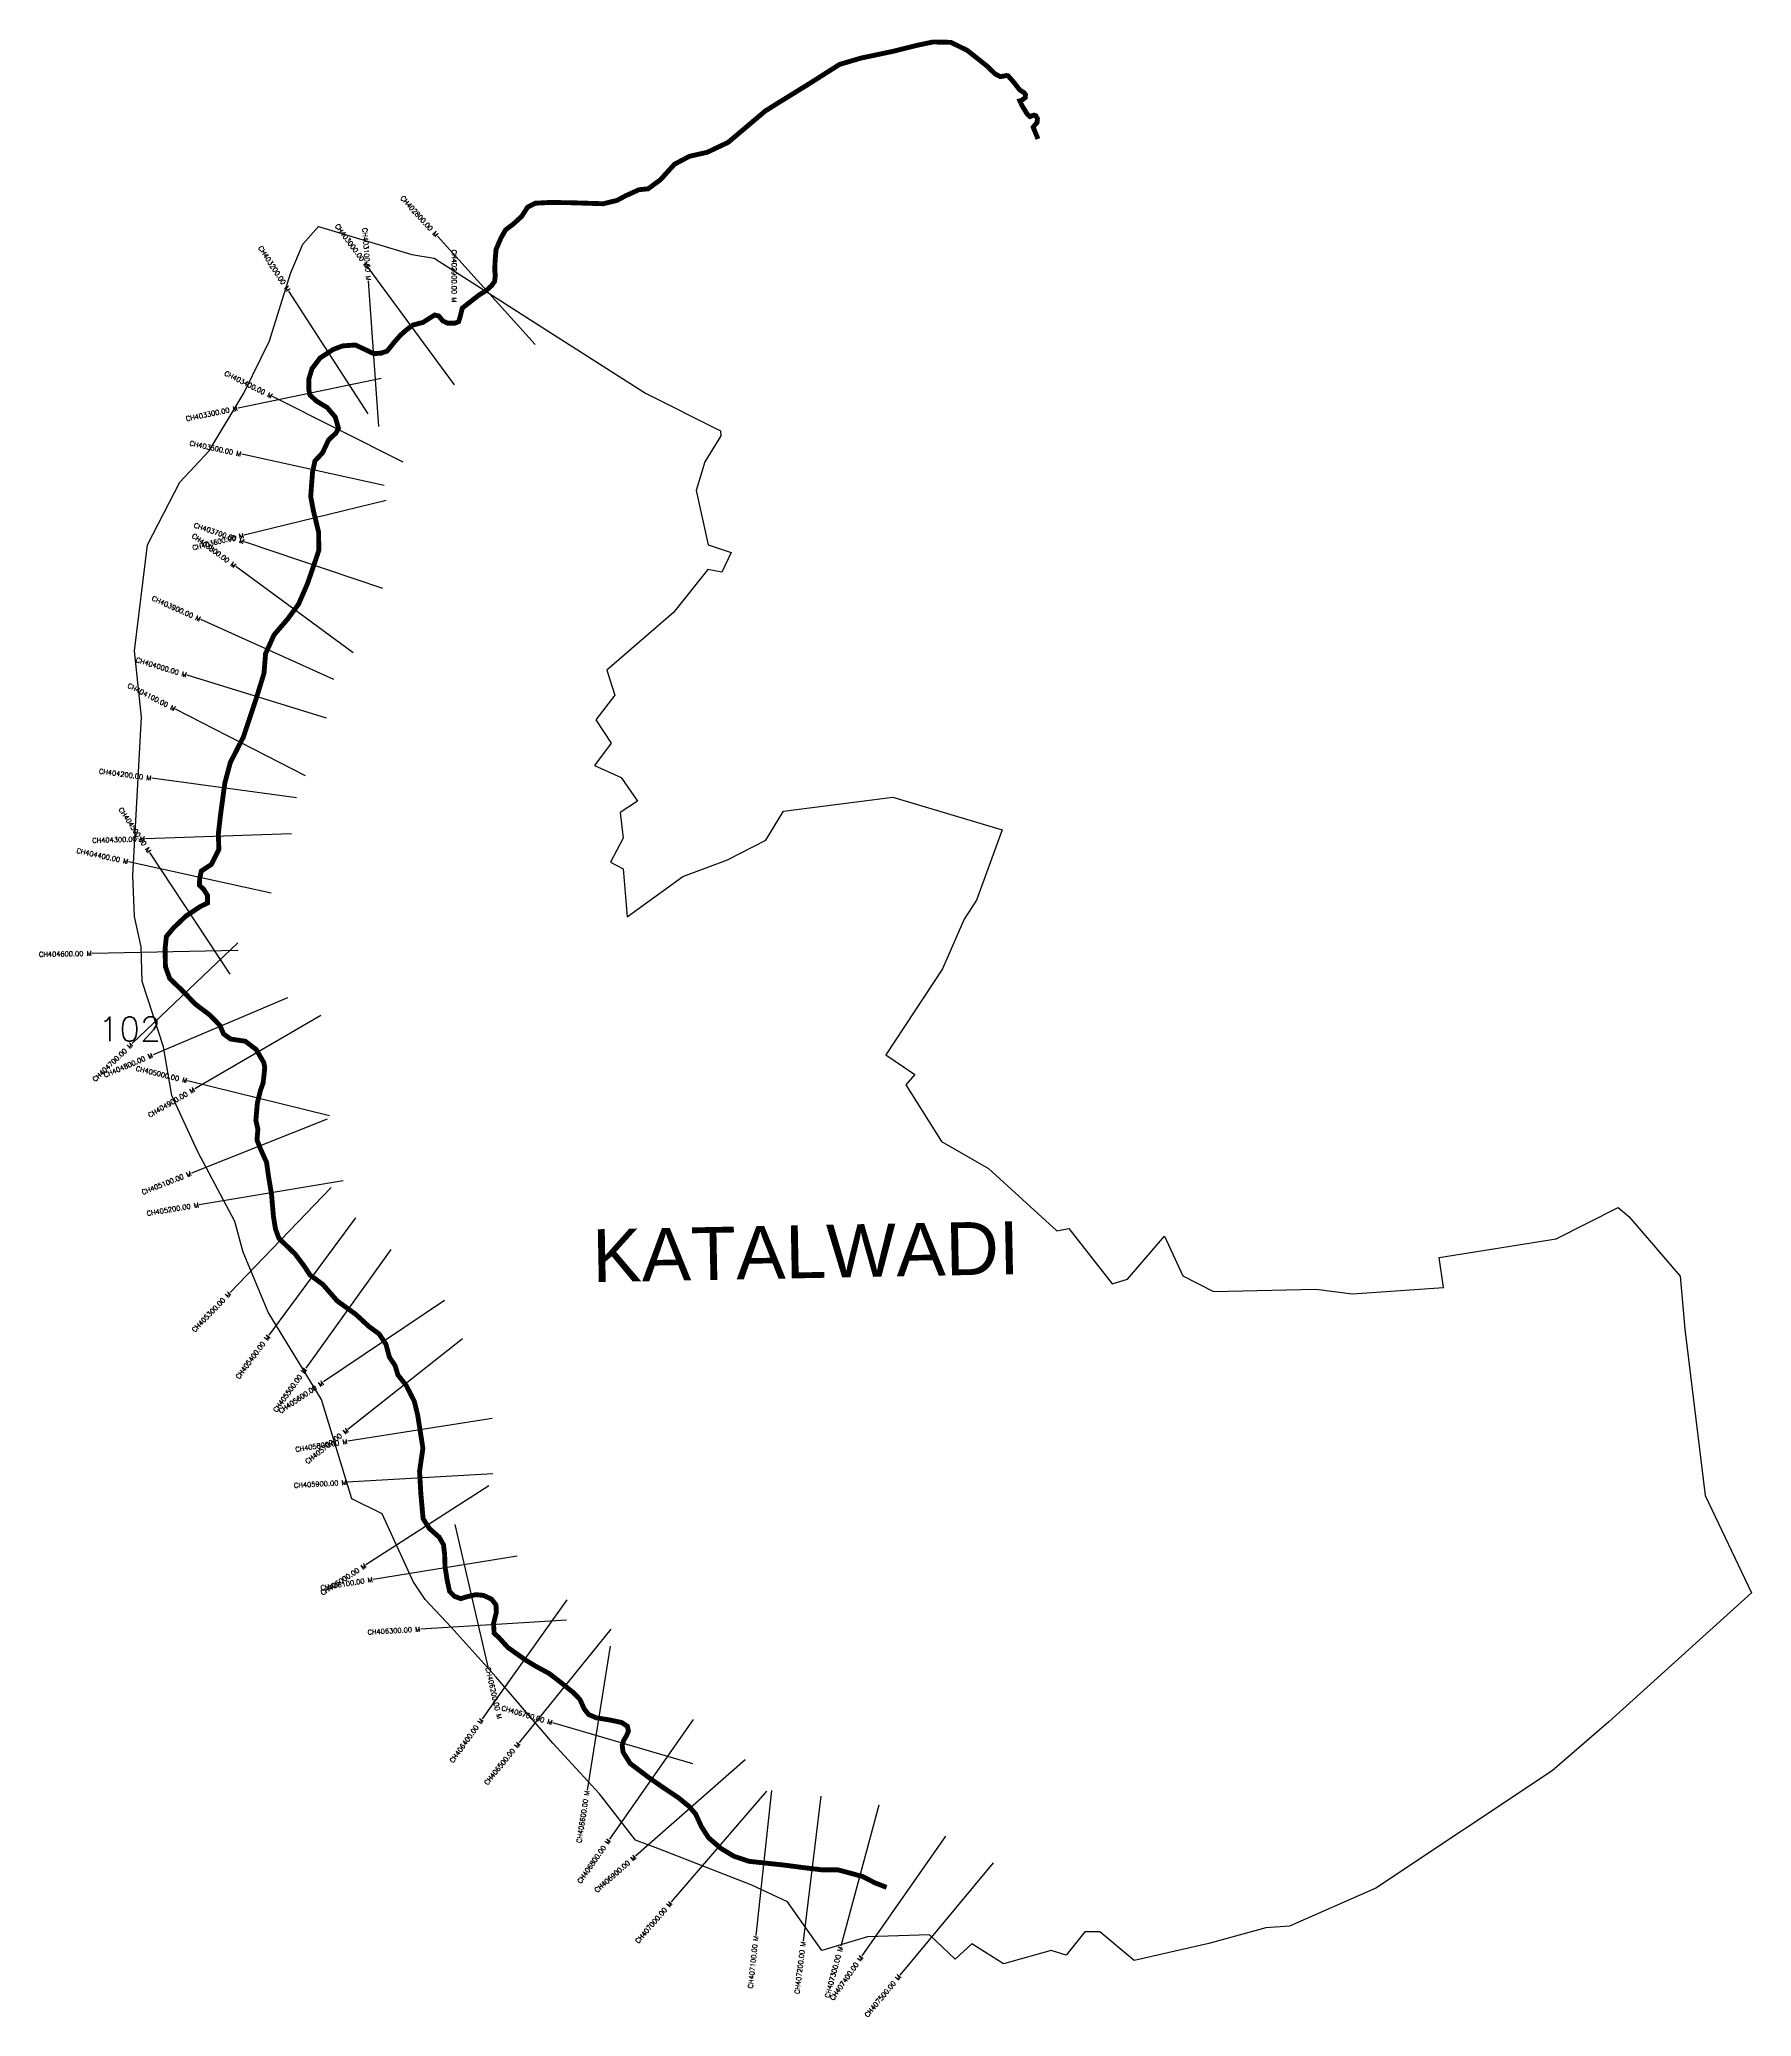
# Model space of a CAD drawing. Header units: metres. Extents: x 302061 to 305579, y 1939913 to 1943977.
import ezdxf
from ezdxf.enums import TextEntityAlignment as Align

# ---------------------------------------------------------------- set-up
doc = ezdxf.new("R2010")
doc.units = ezdxf.units.M
for name, color, linetype in [('CS', 134, 'Continuous'), ('CSMark', 6, 'Continuous'), ('UNPROTECTED', 10, 'Continuous'), ('VILLAGE NAME', 250, 'Continuous')]:
    doc.layers.add(name, color=color, linetype=linetype)
doc.styles.get("Standard").update_dxf_attribs({"font": 'simplex.shx'})

msp = doc.modelspace()

# ---------------------------------------------------------------- linework, layer by layer
at = {"color": 6, "flags": 128}
msp.add_lwpolyline([(302633.8, 1943592.3), (302825.4, 1943534.8), (302871.6, 1943527.3), (303069.8, 1943400.5), (303305.9, 1943249.5), (303459.9, 1943172.3), (303460.6, 1943162.1), (303427.8, 1943108.3), (303409.7, 1943049.6), (303434.8, 1942938), (303481.8, 1942922.5), (303462.4, 1942881.7), (303434.3, 1942887.6), (303363.7, 1942798.7), (303226.5, 1942680.2), (303243.1, 1942628.7), (303203.7, 1942578.4), (303235.1, 1942530.5), (303200.8, 1942484.1), (303255.8, 1942459.9), (303289.1, 1942411.4), (303253.5, 1942387.7), (303260.2, 1942335.1), (303234, 1942285.9), (303259.7, 1942272.2), (303268.3, 1942173.4), (303382.7, 1942256.2), (303474.6, 1942290.6), (303553.3, 1942330.9), (303589.3, 1942390.4), (303814.4, 1942419.4), (304038.7, 1942352.3), (303986.2, 1942207.4), (303960.5, 1942168.6), (303916.5, 1942066.8), (303800, 1941889.5), (303859.4, 1941849.4), (303841, 1941828), (303914, 1941711.4), (304010.7, 1941656.1), (304151.4, 1941528), (304176.1, 1941532.7), (304265.1, 1941419.1), (304296.2, 1941428.8), (304372.2, 1941516.7), (304409.9, 1941435.3), (304473.3, 1941403.3), (304683.3, 1941408.1), (304759, 1941398.5), (304945.7, 1941411.4), (304936.8, 1941473.3), (305177.5, 1941511.6), (305304.5, 1941575.7), (305327, 1941557.6), (305432.2, 1941434.6), (305442, 1941326), (305483.3, 1940983.6), (305578.7, 1940783.6), (305285.5, 1940518.8), (305169.3, 1940418), (304806.7, 1940176.5), (304629.5, 1940098.7), (304580.6, 1940095.5), (304463.3, 1940063.1), (304310.2, 1940028), (304239.5, 1940087.3), (304208.6, 1940087.4), (304170.2, 1940038.9), (304139.7, 1940048.8), (304041.3, 1940021), (303976.2, 1940062.4), (303942.5, 1940031.1), (303889.4, 1940081.1), (303761.9, 1940076.9), (303668, 1940048.5), (303597.7, 1940148.9), (303524.6, 1940183.2), (303330.9, 1940258.2), (303285.5, 1940275.7), (303211, 1940371), (303115.4, 1940475), (302998.9, 1940610.8), (302906.4, 1940713.4), (302853.1, 1940770.3), (302828.1, 1940807), (302764.4, 1940946.4), (302702.2, 1940977.1), (302639.8, 1941181.3), (302530.4, 1941360.5), (302479.1, 1941484.1), (302461.9, 1941547.3), (302385.9, 1941690.5), (302332.1, 1941806.1), (302315, 1941906), (302271.5, 1942040.6), (302269.2, 1942111.4), (302255.6, 1942173.8), (302252.6, 1942258.3), (302270.4, 1942584.1), (302255.6, 1942720), (302282.2, 1942937.8), (302349.1, 1943066.8), (302409.2, 1943131), (302480.3, 1943250.1), (302533.1, 1943357.4), (302576.1, 1943495.6), (302601.7, 1943556.1), (302633.8, 1943592.3)], dxfattribs=at)
at = {"layer": 'CS'}
for p, q in [((303079.1, 1943349.5), (302878.1, 1943572.2)), ((302913.6, 1943266.6), (302735.8, 1943508.2)), ((302757.9, 1943181.4), (302736.7, 1943480.6)), ((302736, 1943207.5), (302573, 1943459.4)), ((302762.3, 1943280.1), (302468.6, 1943219.1)), ((302807.7, 1943108), (302539.5, 1943242.6)), ((302769.1, 1943060.3), (302476, 1943124.1)), ((302772.6, 1943029.1), (302481.2, 1942957.7)), ((302766.3, 1942848.1), (302482, 1942943.9)), ((302705.4, 1942715.9), (302463.6, 1942893.5)), ((302665.6, 1942661), (302392, 1942784.2)), ((302650.4, 1942581.7), (302363.6, 1942669.9)), ((302607.2, 1942463.4), (302340.1, 1942599.9)), ((302588.6, 1942418.3), (302291.3, 1942458.3)), ((302578.1, 1942344.1), (302278.3, 1942334)), ((302536.6, 1942221.9), (302243.6, 1942286.3)), ((302452.6, 1942055.4), (302287.1, 1942305.6)), ((302468.6, 1942104.5), (302168.7, 1942098.3)), ((302467.9, 1942119.8), (302250.8, 1941912.7)), ((302570.3, 1942006.6), (302293.9, 1941889.9)), ((302638.8, 1941970.3), (302379.4, 1941819.7)), ((302656.1, 1941764.2), (302364.9, 1941836.1)), ((302651.9, 1941757.3), (302372.9, 1941646.8)), ((302684.8, 1941630.4), (302388.8, 1941581.5)), ((302659.8, 1941617.3), (302452, 1941401)), ((302709.9, 1941554.6), (302531.8, 1941313.2)), ((302782.2, 1941489.5), (302607.5, 1941245.7)), ((302892.9, 1941384.8), (302644, 1941217.3)), ((302929.8, 1941305.7), (302694.3, 1941119.9)), ((302990.6, 1941142.1), (302694.3, 1941095.4)), ((302992, 1941028.4), (302692.5, 1941011)), ((302983.8, 1941003.7), (302731.4, 1940841.5)), ((302914.1, 1940924.1), (302981.5, 1940631.7)), ((303042.2, 1940859.3), (302746, 1940811.4)), ((303143.9, 1940769.7), (302970, 1940525.2)), ((303143.4, 1940727.6), (302844, 1940709.3)), ((303234.6, 1940709.5), (303046.1, 1940476)), ((303233.4, 1940674.2), (303186.2, 1940378)), ((303403.1, 1940432.2), (303115.2, 1940516.7)), ((303403.7, 1940523.6), (303231.7, 1940277.8)), ((303510.9, 1940440.5), (303285.4, 1940242.7)), ((303554.3, 1940376.1), (303358.8, 1940148.5)), ((303564.7, 1940377.9), (303532.9, 1940079.6)), ((303666, 1940365.9), (303630.2, 1940068)), ((303785.2, 1940347.2), (303707.4, 1940057.5)), ((303922.5, 1940283.5), (303750.7, 1940037.5)), ((304020.1, 1940229.1), (303828.8, 1939998))]:
    msp.add_line(p, q, dxfattribs=at)
at = {"layer": 'UNPROTECTED', "const_width": 10, "flags": 128}
msp.add_lwpolyline([(304112.4, 1943772.3), (304102.6, 1943796.4), (304106.5, 1943801.4), (304110.6, 1943806), (304111.3, 1943813.9), (304107.9, 1943820.3), (304104.6, 1943821.4), (304096.1, 1943818.2), (304090.2, 1943823.6), (304079.6, 1943841), (304075.2, 1943850.6), (304078.3, 1943851.4), (304086.4, 1943857.3), (304086.7, 1943863.5), (304083.9, 1943867.4), (304075, 1943873), (304061.9, 1943889.8), (304051.1, 1943901.9), (304047.9, 1943902.8), (304043, 1943901.7), (304034.9, 1943900.4), (304024.4, 1943905.9), (304007.3, 1943922.4), (303967.2, 1943954.3), (303933.3, 1943970.9), (303896.7, 1943971.6), (303864.2, 1943964.8), (303814.4, 1943952.4), (303748.3, 1943938.4), (303704.7, 1943925.5), (303640.6, 1943884.7), (303580.1, 1943847.4), (303551.8, 1943829.6), (303475.8, 1943765.3), (303432.7, 1943744.9), (303396.1, 1943736.6), (303365.5, 1943720.4), (303336.4, 1943688.3), (303311.2, 1943669.8), (303292.3, 1943667.9), (303265.1, 1943655.5), (303247.3, 1943646), (303219.2, 1943639.1), (303149.4, 1943641.3), (303108.2, 1943641.7), (303079.5, 1943640.2), (303063.7, 1943632.3), (303051.6, 1943613.4), (303033.5, 1943596.8), (303018.4, 1943585.5), (303008.9, 1943568.9), (302998.7, 1943545.1), (302996.8, 1943522.1), (302996, 1943501.9), (302997.2, 1943492.4), (302995.7, 1943479.5), (302989.6, 1943470.8), (302977.8, 1943460.1), (302964.1, 1943451.8), (302942.1, 1943434.7), (302929.2, 1943424.4), (302925, 1943406.9), (302921.9, 1943396.7), (302914.4, 1943393.7), (302899.1, 1943393.7), (302889.3, 1943398.2), (302880.9, 1943408.5), (302872.5, 1943410.4), (302862.7, 1943404.3), (302848.6, 1943395.2), (302828.1, 1943389.9), (302815.2, 1943380.4), (302801.9, 1943368.6), (302789.3, 1943354.2), (302774.9, 1943336.3), (302763.1, 1943332.1), (302747.1, 1943331), (302727.4, 1943340.5), (302709.5, 1943348.8), (302683.5, 1943346.9), (302664.2, 1943339.7), (302637.2, 1943322.2), (302620.5, 1943300.2), (302614, 1943278.8), (302614, 1943256.8), (302616.3, 1943245.7), (302629.6, 1943233.6), (302651.6, 1943220.3), (302668.3, 1943200.6), (302674.8, 1943177.7), (302669.8, 1943167.8), (302654.6, 1943153.7), (302642.1, 1943127.1), (302626.5, 1943110.4), (302621.6, 1943087.6), (302617.8, 1943037.4), (302623.8, 1943005.9), (302634.1, 1942964.1), (302634.5, 1942926.7), (302621.2, 1942887.2), (302610.5, 1942856.5), (302592.6, 1942815.7), (302570.6, 1942785.7), (302542.5, 1942753), (302525, 1942714.2), (302521.9, 1942674.3), (302506.7, 1942624.9), (302479.7, 1942543.5), (302452.7, 1942490.7), (302441.3, 1942448.3), (302432.2, 1942380.7), (302428, 1942343.9), (302429.1, 1942311.8), (302413.6, 1942281.1), (302393, 1942267.4), (302389.6, 1942251.8), (302389.2, 1942238.1), (302398, 1942229.8), (302405.6, 1942217.6), (302405.6, 1942201.7), (302391.5, 1942194.9), (302361.1, 1942174.7), (302336, 1942150.8), (302321.2, 1942133), (302318.5, 1942107.3), (302319.3, 1942070.9), (302328, 1942046.6), (302357.3, 1942018.5), (302380.1, 1941994.5), (302410.9, 1941971.2), (302431.4, 1941949.9), (302438.6, 1941932.8), (302453.1, 1941922.2), (302483.5, 1941917.6), (302505.9, 1941900.5), (302521.1, 1941874.3), (302523.4, 1941864.7), (302522.2, 1941851), (302519.9, 1941831.3), (302514.6, 1941816.8), (302508.2, 1941790.6), (302505.1, 1941754.9), (302509.3, 1941736.7), (302507.4, 1941714.7), (302514.6, 1941696.4), (302527.1, 1941668.7), (302530.6, 1941643.5), (302537.4, 1941602.1), (302541.2, 1941557.7), (302545.4, 1941531.7), (302552.6, 1941512.4), (302562.5, 1941502.9), (302585.5, 1941480.7), (302604.7, 1941455), (302616.4, 1941437.2), (302642.7, 1941417.8), (302672.4, 1941383.7), (302710, 1941356.7), (302737, 1941331.7), (302758.3, 1941316.1), (302772.3, 1941295.2), (302779.6, 1941268.3), (302791.3, 1941250.8), (302797, 1941231.8), (302814.1, 1941210.1), (302830.8, 1941177.5), (302837.7, 1941149), (302848.4, 1941081.1), (302841.5, 1941033.4), (302844.2, 1940987.1), (302848.8, 1940936.3), (302861.9, 1940915.9), (302882, 1940898.1), (302890.7, 1940882.7), (302893.1, 1940862.9), (302893.9, 1940837), (302898.5, 1940808.5), (302903.3, 1940786.6), (302913.2, 1940776.7), (302926, 1940771.9), (302938.3, 1940775.7), (302957.1, 1940780.1), (302972.8, 1940778.6), (302989.9, 1940770.7), (302998.6, 1940759.1), (302999.3, 1940744), (302993.5, 1940720.6), (302994.8, 1940700.8), (303004.2, 1940692.2), (303023.2, 1940671.4), (303059.7, 1940645.5), (303079.3, 1940633.6), (303108.5, 1940617.7), (303133.3, 1940598.4), (303157.2, 1940579.1), (303171, 1940564.9), (303179.9, 1940545.3), (303188.9, 1940533.8), (303204.9, 1940526.9), (303232.1, 1940522.6), (303257, 1940517.3), (303268.6, 1940509.5), (303270.8, 1940499.4), (303266.9, 1940490.2), (303260.9, 1940480.3), (303258, 1940470.5), (303259.7, 1940456.5), (303274.4, 1940433), (303312.3, 1940404.5), (303343.7, 1940382.6), (303373, 1940363.1), (303395.2, 1940345), (303408.9, 1940329.3), (303420.8, 1940303.3), (303435.5, 1940280.4), (303461.3, 1940258.2), (303487.6, 1940242.4), (303518.5, 1940232), (303588.8, 1940224.5), (303633.2, 1940218.7), (303669.8, 1940214.3), (303700.9, 1940214.6), (303752.1, 1940200.8), (303777.2, 1940187.8), (303801.3, 1940178.5)], dxfattribs=at)

# ---------------------------------------------------------------- texts
at = {"insert": (302181.5, 1941967.5), "char_height": 50, "attachment_point": 1}
msp.add_mtext_dynamic_manual_height_columns('102', width=70.183, gutter_width=1, heights=[0], dxfattribs=at)
at = {"layer": 'CSMark'}
for s, rotation, p in [('CH402800.00 M', 312.0507, (302877.5, 1943573)), ('CH403000.00 M', 306.355, (302735.2, 1943509)), ('CH403100.00 M', 274.0515, (302736.6, 1943481.6)), ('CH403200.00 M', 302.9125, (302572.5, 1943460.2)), ('CH403400.00 M', 333.3586, (302538.6, 1943243)), ('CH403300.00 M', 11.7343, (302467.6, 1943218.9)), ('CH403500.00 M', 347.7345, (302475, 1943124.3)), ('CH403700.00 M', 341.3803, (302481, 1942944.2)), ('CH403800.00 M', 323.6974, (302462.8, 1942894.1)), ('CH403600.00 M', 13.7714, (302480.2, 1942957.5)), ('CH403900.00 M', 335.7671, (302391.1, 1942784.6)), ('CH404000.00 M', 342.8941, (302362.7, 1942670.2)), ('CH404100.00 M', 332.9225, (302339.2, 1942600.4)), ('CH404200.00 M', 352.3279, (302290.3, 1942458.4)), ('CH404500.00 M', 303.5007, (302286.5, 1942306.4)), ('CH404300.00 M', 1.9373, (302277.3, 1942333.9)), ('CH404400.00 M', 347.6029, (302242.6, 1942286.5)), ('CH404600.00 M', 1.1863, (302167.7, 1942098.3)), ('CH404700.00 M', 43.6439, (302250.1, 1941912)), ('CH404800.00 M', 22.8985, (302293, 1941889.5)), ('CH405000.00 M', 346.1419, (302363.9, 1941836.3)), ('CH404900.00 M', 30.1452, (302378.5, 1941819.2)), ('CH405100.00 M', 21.6007, (302372, 1941646.5)), ('CH405200.00 M', 9.3841, (302387.8, 1941581.3)), ('CH405300.00 M', 46.1421, (302451.3, 1941400.3)), ('CH405400.00 M', 53.5681, (302531.2, 1941312.4)), ('CH405500.00 M', 54.3726, (302606.9, 1941244.8)), ('CH405600.00 M', 33.9404, (302643.1, 1941216.7)), ('CH405700.00 M', 38.2752, (302693.5, 1941119.3)), ('CH405800.00 M', 8.9504, (302693.3, 1941095.2)), ('CH405900.00 M', 3.3296, (302691.6, 1941010.9)), ('CH406000.00 M', 32.7232, (302730.6, 1940840.9)), ('CH406100.00 M', 9.1805, (302745.1, 1940811.3)), ('CH406300.00 M', 3.4824, (302843, 1940709.3)), ('CH406700.00 M', 343.6414, (303114.3, 1940517)), ('CH406400.00 M', 54.5954, (302969.5, 1940524.4)), ('CH406500.00 M', 51.087, (303045.5, 1940475.3)), ('CH406600.00 M', 80.9547, (303186, 1940377)), ('CH406800.00 M', 55.0219, (303231.1, 1940277)), ('CH406900.00 M', 41.2475, (303284.6, 1940242.1)), ('CH407000.00 M', 49.3419, (303358.2, 1940147.7)), ('CH407100.00 M', 83.9203, (303532.8, 1940078.6)), ('CH407200.00 M', 83.1346, (303630, 1940067)), ('CH407300.00 M', 74.9611, (303707.1, 1940056.5)), ('CH407400.00 M', 55.081, (303750.2, 1940036.7)), ('CH407500.00 M', 50.3734, (303828.2, 1939997.2))]:
    msp.add_text(s, height=10, rotation=rotation, dxfattribs=at).set_placement(p, align=Align.MIDDLE_RIGHT)
for s, rotation, p in [('CH402900.00 M', 270, (302912.7, 1943544.7)), ('CH406200.00 M', 282.9862, (302981.7, 1940630.8))]:
    msp.add_text(s, height=10, rotation=rotation, dxfattribs=at).set_placement(p, align=Align.MIDDLE_LEFT)
at = {"layer": 'VILLAGE NAME', "insert": (303195.4, 1941531), "char_height": 108.748, "attachment_point": 1, "rotation": 1.1028}
msp.add_mtext_dynamic_manual_height_columns('{\\fArial|b0|i0|c0|p34;KATALWADI}', width=1571.314, gutter_width=543.7, heights=[0], dxfattribs=at)

doc.saveas('drawing.dxf')
